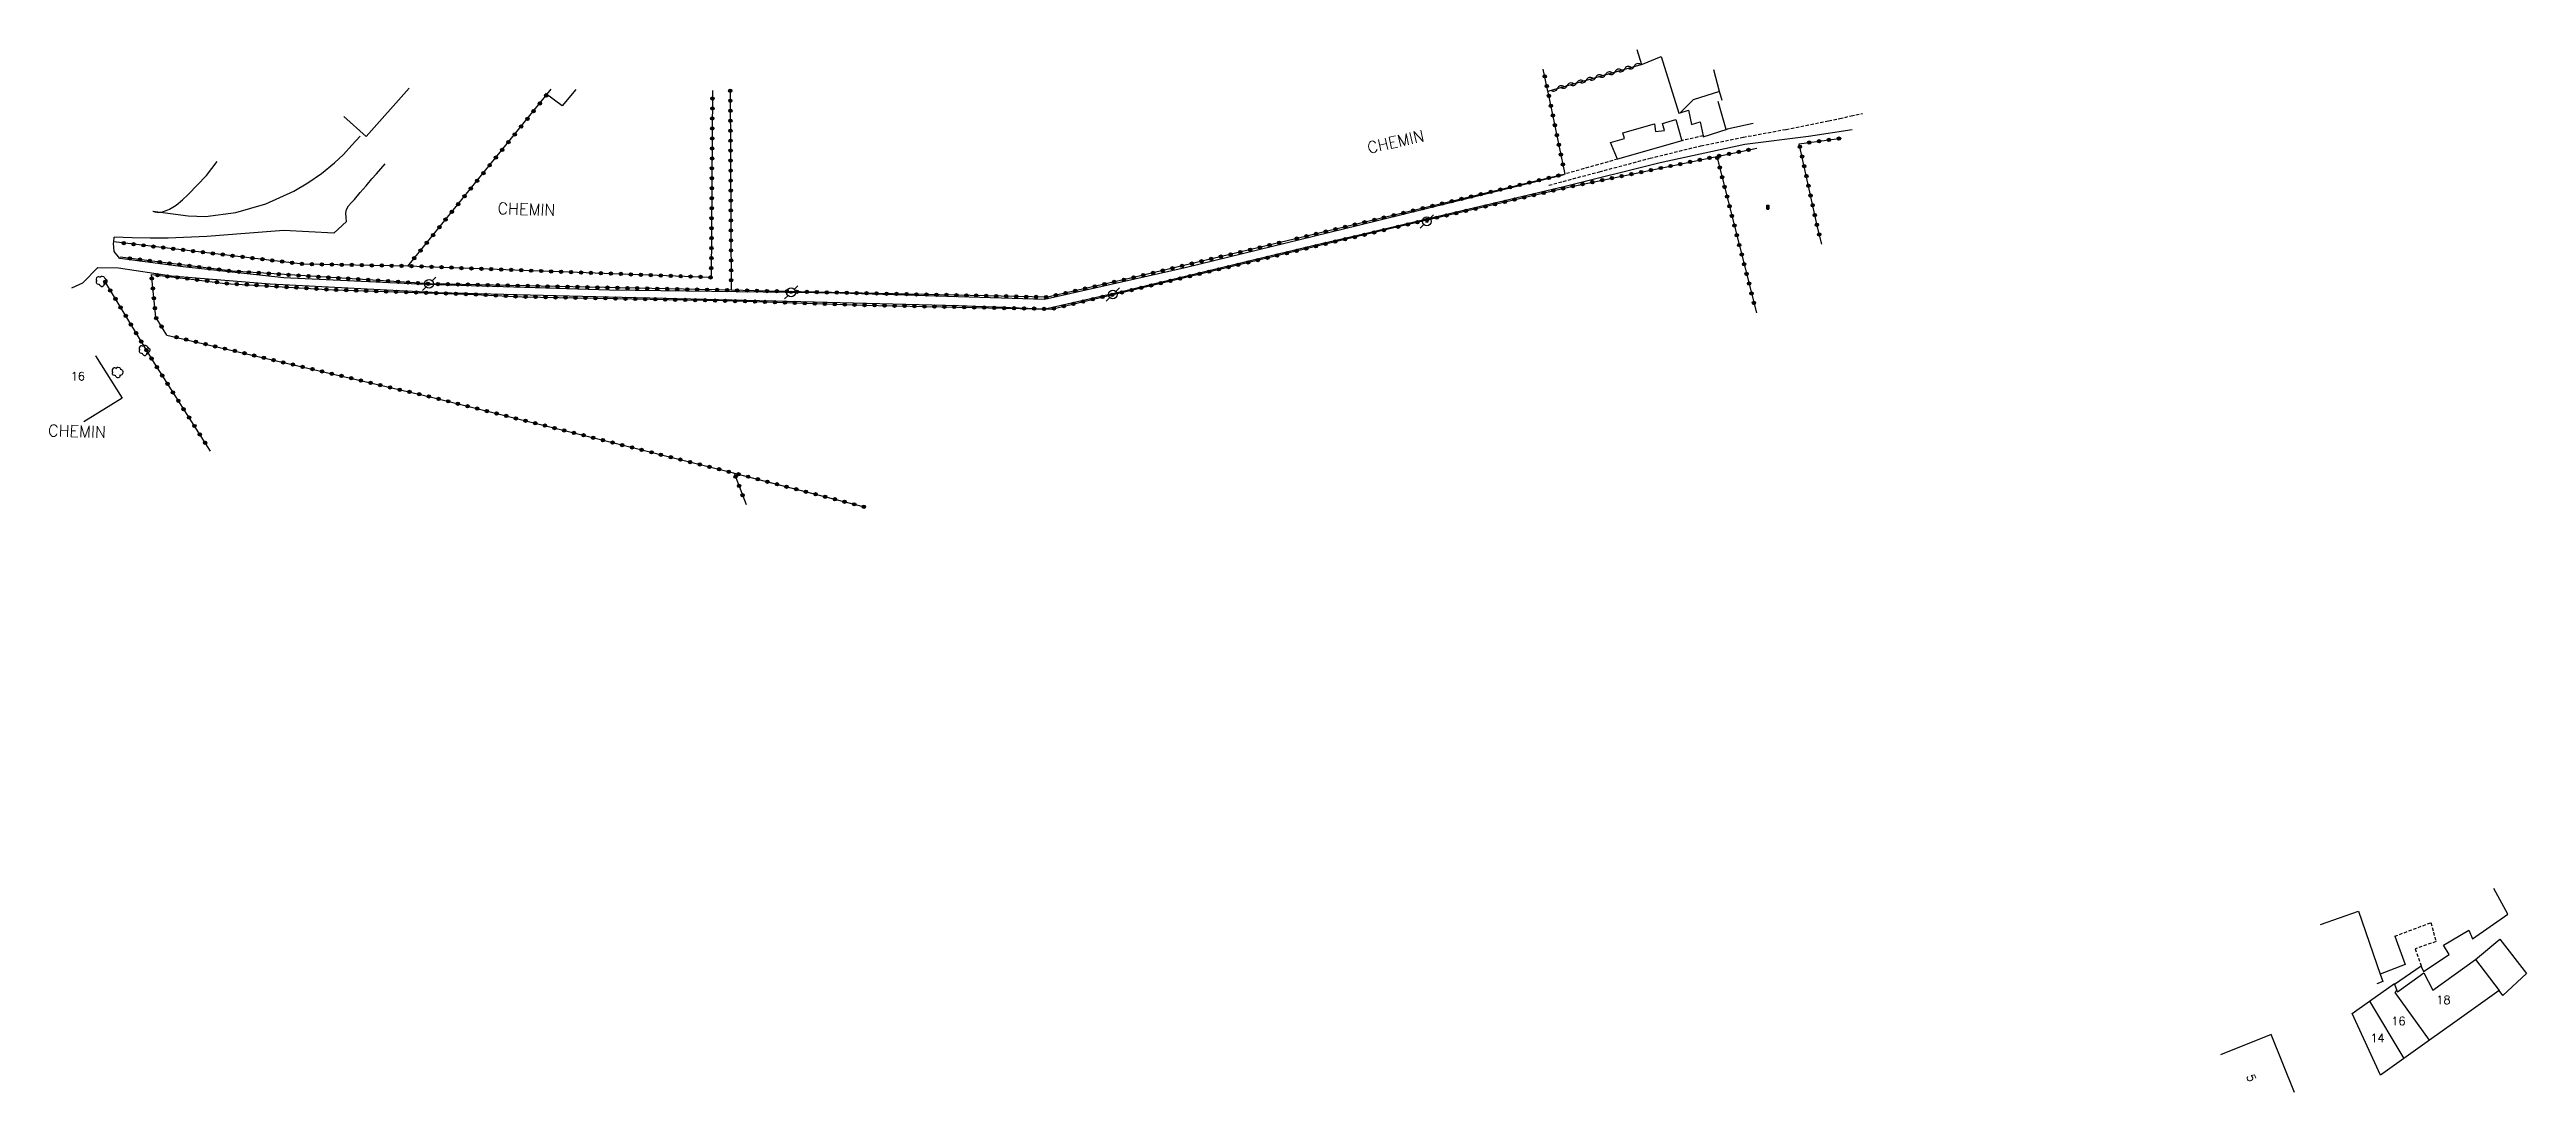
# Model space of a CAD drawing. Header units: millimetres. Extents: x 147003 to 147977, y 131000 to 131734.
# Drawn here: x 147479.6 to 147852.1, y 131214.4 to 131371.2 of the extents above; entities that cross this region are included whole.
import ezdxf
from ezdxf.enums import TextEntityAlignment as Align

# ---------------------------------------------------------------- set-up
doc = ezdxf.new("R2010")
doc.units = ezdxf.units.MM
doc.linetypes.add('DASHED', pattern=[0.75, 0.5, -0.25])
doc.layers.get('0').update_dxf_attribs({"linetype": 'CONTINUOUS'})
for name, color, linetype in [('W0014', 7, 'CONTINUOUS'), ('W0017', 7, 'CONTINUOUS'), ('W0070', 7, 'DASHED'), ('W0071', 7, 'CONTINUOUS'), ('W0100', 7, 'CONTINUOUS'), ('W0101', 7, 'CONTINUOUS'), ('W0104', 1, 'CONTINUOUS'), ('W0112', 1, 'DASHED'), ('W0211', 2, 'CONTINUOUS'), ('W0300', 7, 'CONTINUOUS'), ('W0310', 3, 'CONTINUOUS'), ('W0323', 7, 'CONTINUOUS'), ('W0401', 7, 'CONTINUOUS'), ('W0473', 7, 'CONTINUOUS'), ('W0989', 7, 'CONTINUOUS'), ('W0991', 7, 'CONTINUOUS'), ('W1102', 7, 'CONTINUOUS')]:
    doc.layers.add(name, color=color, linetype=linetype)
doc.styles.get("Standard").update_dxf_attribs({"font": 'romans.shx', "width": 0.85})

msp = doc.modelspace()

# ---------------------------------------------------------------- texts
at = {"layer": 'W0989'}
for rotation, p in [(12.7099, (147677.8, 131356.39)), (358.2226, (147546.96, 131347.33)), (358.2226, (147479.34, 131313.93))]:
    msp.add_text('CHEMIN', height=1.75, rotation=rotation, dxfattribs=at).set_placement(p, align=Align.MIDDLE_LEFT)
at = {"layer": 'W0991'}
for s, p in [('16', (147483.82, 131322.08)), ('18', (147839.63, 131228.29)), ('14', (147829.73, 131222.53)), ('16', (147832.87, 131225.11))]:
    msp.add_text(s, height=1.25, dxfattribs=at).set_placement(p, align=Align.MIDDLE_CENTER)
msp.add_text('5', height=1.25, rotation=290.8579, dxfattribs=at).set_placement((147809.96, 131216.84))

# ---------------------------------------------------------------- blocks, each defined once
blk = doc.blocks.new('T473')
for p, q in [((-0.166667, 0.166667), (0.166667, -0.166667)), ((-0.166667, -0.166667), (0.166667, 0.166667)), ((0.500001, 0.500001), (1.000002, 1.000002)), ((-1.000002, -1.000002), (-0.500001, -0.500001))]:
    blk.add_line(p, q)
blk.add_ellipse((0, 0), major_axis=(0.471405, 0.471405), ratio=1, start_param=5.4977871438, end_param=11.780972451)
blk = doc.blocks.new('T300')
for p, q in [((-0.8, 0.51), (-0.86, 0.34)), ((-0.86, 0.34), (-0.86, 0.17)), ((-0.86, 0.17), (-0.74, 0.06)), ((-0.69, 0.63), (-0.8, 0.51)), ((-0.8, -0.06), (-0.74, 0.06)), ((-0.74, 0.06), (-0.69, 0.11)), ((-0.57, 0.69), (-0.69, 0.63)), ((-0.46, 0.69), (-0.57, 0.69)), ((-0.29, 0.63), (-0.46, 0.69)), ((-0.29, 0.63), (-0.17, 0.74)), ((-0.23, 0.57), (-0.29, 0.63)), ((-0.17, 0.74), (-0.06, 0.8)), ((-0.06, 0.8), (0.06, 0.8)), ((0.06, 0.8), (0.23, 0.74)), ((0.23, 0.74), (0.34, 0.63)), ((0.34, 0.63), (0.4, 0.51)), ((0.46, 0.46), (0.34, 0.46)), ((0.4, 0.51), (0.4, 0.46)), ((0.57, 0.4), (0.46, 0.46)), ((0.57, 0.4), (0.69, 0.29)), ((0.69, 0.29), (0.74, 0.17)), ((0.74, 0.06), (0.69, -0.17)), ((0.74, 0.17), (0.74, 0.06)), ((-0.8, -0.17), (-0.8, -0.06)), ((-0.8, -0.23), (-0.8, -0.17)), ((-0.74, -0.34), (-0.8, -0.23)), ((-0.69, -0.4), (-0.74, -0.34)), ((-0.51, -0.46), (-0.69, -0.4)), ((-0.4, -0.46), (-0.51, -0.46)), ((-0.4, -0.46), (-0.34, -0.46)), ((-0.34, -0.46), (-0.34, -0.4)), ((-0.34, -0.51), (-0.34, -0.46)), ((-0.29, -0.63), (-0.34, -0.51)), ((-0.17, -0.74), (-0.29, -0.63)), ((-0.06, -0.8), (-0.17, -0.74)), ((0.06, -0.8), (-0.06, -0.8)), ((0.17, -0.74), (0.06, -0.8)), ((0.23, -0.69), (0.17, -0.74)), ((0.29, -0.46), (0.23, -0.46)), ((0.29, -0.63), (0.23, -0.69)), ((0.46, -0.4), (0.29, -0.46)), ((0.34, -0.51), (0.29, -0.63)), ((0.34, -0.51), (0.34, -0.46)), ((0.57, -0.34), (0.46, -0.4)), ((0.63, -0.29), (0.57, -0.34)), ((0.69, -0.17), (0.63, -0.29))]:
    blk.add_line(p, q)
blk = doc.blocks.new('T401')
for p, q in [((-0.3, 0.3), (0, 0.3)), ((-0.3, -0.25), (-0.3, 0.3)), ((-0.3, 0.15), (0, 0.15)), ((-0.3, 0), (0, 0)), ((0, 0.3), (0, -0.25)), ((-0.3, -0.15), (0, -0.15)), ((-0.3, -0.25), (-0.3, -0.3)), ((-0.3, -0.3), (0, -0.3)), ((0, -0.3), (0, -0.25))]:
    blk.add_line(p, q)
blk = doc.blocks.new('t323o')
at = {"color": 0, "linetype": 'Continuous'}
for radius in [0.25, 0.15]:
    blk.add_circle((0, 0), radius, dxfattribs=at)
blk = doc.blocks.new('t310o')
at = {"color": 0, "linetype": 'Continuous'}
for centre, start, end in [((-0.5, 0.38), 216.8699, 323.1304), ((0.5, -0.37), 36.8699, 143.1303)]:
    blk.add_arc(centre, 0.625, start, end, dxfattribs=at)

# ---------------------------------------------------------------- linework, layer by layer
at = {"layer": 'W0014'}
msp.add_lwpolyline([(147482.91, 131335.36), (147484.55, 131336.1), (147486.82, 131338.43)], dxfattribs=at)
at = {"layer": 'W0017'}
for points in [[(147495.12, 131346.88), (147497.76, 131346.54), (147500.4, 131346.19), (147503.02, 131346.09), (147507.58, 131346.68), (147512.07, 131348), (147516.28, 131349.9), (147518.42, 131351.15), (147520.48, 131352.58), (147522.42, 131354.15), (147523.75, 131355.43), (147525.02, 131356.8), (147526.29, 131358.16)], [(147524.23, 131345.32), (147524.19, 131345.95), (147524.15, 131346.59), (147524.24, 131347.17), (147524.55, 131347.7), (147524.98, 131348.18), (147525.42, 131348.66), (147526.29, 131349.7), (147527.17, 131350.73), (147528.06, 131351.75), (147528.72, 131352.5), (147529.38, 131353.26), (147530.03, 131354.01)], [(147524.23, 131345.32), (147522.33, 131343.58), (147514.8, 131343.99), (147509, 131343.53), (147503.2, 131343.07), (147497.39, 131342.83), (147494.69, 131342.85), (147491.99, 131342.91), (147489.28, 131342.97)]]:
    msp.add_lwpolyline(points, dxfattribs=at)
at = {"layer": 'W0070'}
msp.add_lwpolyline([(147705.08, 131350.8), (147712.69, 131352.83), (147720.3, 131354.86), (147727.95, 131356.73), (147734.34, 131358.02), (147740.75, 131359.2), (147747.15, 131360.47), (147748.85, 131360.84), (147750.54, 131361.22), (147752.24, 131361.6)], dxfattribs=at)
at = {"layer": 'W0071'}
for points in [[(147678.47, 131343.77), (147707.33, 131350.6), (147721.8, 131354.23), (147734.56, 131356.97), (147744.11, 131358.16), (147750.71, 131359.17)], [(147707.39, 131352.35), (147676.44, 131344.76)], [(147486.82, 131338.43), (147489.95, 131338.37), (147497.92, 131337.19), (147512.72, 131335.96), (147538.04, 131334.66), (147563.65, 131334.03), (147592.58, 131333.31), (147616.3, 131332.72), (147629.33, 131332.21), (147641.43, 131334.99), (147669.59, 131341.73), (147681.99, 131344.6)], [(147676.44, 131344.76), (147650.39, 131338.38), (147629.23, 131333.62), (147598.43, 131334.55), (147563.76, 131335.03), (147535.02, 131335.9), (147514.81, 131336.86), (147499.65, 131338.51), (147490.14, 131339.78), (147489.26, 131340.83), (147489.2, 131342.08), (147489.22, 131342.28), (147489.28, 131342.97)]]:
    msp.add_lwpolyline(points, dxfattribs=at)
at = {"layer": 'W0100', "flags": 128}
msp.add_lwpolyline([(147817.24, 131214.36), (147813.73, 131223.09), (147813.73, 131223.09), (147806.11, 131220.03)], dxfattribs=at)
msp.add_lwpolyline([(147817.24, 131214.36), (147813.73, 131223.09), (147813.73, 131223.09), (147806.11, 131220.03)], dxfattribs=at)
at = {"layer": 'W0101'}
for points in [[(147731.15, 131363.52), (147730.77, 131364.88), (147729.87, 131368.17)], [(147533.63, 131365.38), (147527.16, 131358.12)], [(147527.16, 131358.12), (147527.16, 131358.12), (147523.84, 131361.13)], [(147735.83, 131360.09), (147731.9, 131359.21), (147731.73, 131359.17), (147730.57, 131363.37), (147730.57, 131363.37)], [(147486.49, 131325.12), (147486.49, 131325.12), (147490.49, 131318.78), (147484.72, 131315.21)], [(147821.14, 131239.63), (147826.84, 131241.61), (147830.14, 131232.13), (147830.51, 131231.04), (147829.62, 131230.72)], [(147838.03, 131229.77), (147844.47, 131234.37)], [(147844.47, 131234.37), (147848.02, 131229.68)], [(147828.51, 131228.07), (147832.26, 131230.73), (147832.29, 131230.64), (147832.65, 131229.69)], [(147832.65, 131229.69), (147832.71, 131229.51), (147836.7, 131232.34), (147838.03, 131229.77)], [(147848.02, 131229.68), (147841.36, 131224.94)], [(147825.91, 131226.23), (147828.51, 131228.07)], [(147833.69, 131219.49), (147830.17, 131216.98), (147825.91, 131226.23)], [(147841.36, 131224.94), (147837.52, 131222.21)], [(147837.52, 131222.21), (147833.69, 131219.49)]]:
    msp.add_lwpolyline(points, dxfattribs=at)
at = {"layer": 'W0104'}
for points in [[(147718.31, 131371.2), (147719, 131368.98), (147719.15, 131369.03), (147721.98, 131370.14), (147724.62, 131361.64), (147724.81, 131361.7), (147726.06, 131362.09), (147726.52, 131359.93), (147727.82, 131360.34), (147728.27, 131358.22), (147728.3, 131358.09), (147731.9, 131359.21)], [(147558.73, 131365.2), (147556.66, 131362.74), (147554.15, 131364.58)], [(147730.77, 131364.88), (147726.78, 131363.64), (147724.81, 131361.7)], [(147832.29, 131230.64), (147836.27, 131233.43), (147836.36, 131233.22), (147836.65, 131232.57), (147840.51, 131235.09), (147839.67, 131236.51), (147843.46, 131238.76), (147844.03, 131237.47), (147849.31, 131241.17), (147847.23, 131245.06), (147847.23, 131245.06), (147847.23, 131245.06)], [(147832.32, 131237.86), (147832.32, 131237.86), (147833.86, 131233.61), (147830.14, 131232.13)], [(147844.47, 131234.37), (147848.13, 131237.43), (147852.13, 131232.24), (147848.55, 131228.95), (147848.02, 131229.68)]]:
    msp.add_lwpolyline(points, dxfattribs=at)
msp.add_lwpolyline([(147724.18, 131360.67), (147725.09, 131357.5), (147715.42, 131354.73), (147714.36, 131357.21), (147716.45, 131357.81), (147716.21, 131358.67), (147720.95, 131360.03), (147721.1, 131358.87), (147722.49, 131359.04), (147722.18, 131360.1)], close=True, dxfattribs=at)
at = {"layer": 'W0112'}
for points in [[(147728.27, 131358.22), (147725.09, 131357.5)], [(147715.42, 131354.73), (147707.51, 131352.48)], [(147832.32, 131237.86), (147837.74, 131239.9), (147838.52, 131237.04), (147835.38, 131235.98), (147836.36, 131233.22)]]:
    msp.add_lwpolyline(points, dxfattribs=at)
at = {"layer": 'W0211'}
msp.add_lwpolyline([(147495.12, 131346.88), (147495.41, 131346.82), (147495.7, 131346.75), (147495.99, 131346.72), (147496.54, 131346.79), (147497.08, 131346.98), (147497.61, 131347.2), (147498.62, 131347.81), (147499.54, 131348.59), (147500.43, 131349.4), (147503.17, 131352.25), (147504.75, 131354.35)], dxfattribs=at)
at = {"layer": 'W0310'}
msp.add_lwpolyline([(147704.94, 131364.93), (147719.15, 131369.03)], dxfattribs=at)
at = {"layer": 'W0323'}
for points in [[(147707.51, 131352.48), (147704.97, 131364.8), (147704.94, 131364.93), (147704.2, 131368.25)], [(147579.28, 131365.05), (147579.09, 131336.93), (147533.47, 131338.65), (147517.67, 131338.95), (147489.22, 131342.28)], [(147533.47, 131338.65), (147555.03, 131365.23)], [(147581.95, 131365.04), (147582.09, 131335)], [(147680.93, 131344.22), (147708.04, 131350.52), (147730.35, 131355.13), (147736.38, 131356.38)], [(147742.75, 131357.02), (147749.1, 131357.86)], [(147746.12, 131341.94), (147745.52, 131344.31), (147742.75, 131357.02)], [(147730.35, 131355.13), (147736.29, 131331.63)], [(147707.51, 131352.48), (147665.7, 131342.43)], [(147665.7, 131342.43), (147642.39, 131336.87), (147629.65, 131333.96), (147585.55, 131334.93), (147582.09, 131335), (147536.81, 131335.97), (147507.1, 131337.85), (147490.17, 131339.98)], [(147497.19, 131328.27), (147495.55, 131330.95), (147494.88, 131337.36), (147501.32, 131336.64), (147505.99, 131336.04), (147522.22, 131335.07), (147543.54, 131334.39), (147550.63, 131334.03), (147580.91, 131333.44), (147601.87, 131332.78), (147630.26, 131332.18), (147655.55, 131338.17), (147680.93, 131344.22)], [(147503.76, 131310.79), (147495.08, 131324.42), (147487.88, 131336.35)], [(147497.19, 131328.27), (147536.63, 131319.02), (147582.42, 131307.54), (147582.53, 131307.51), (147602.1, 131302.42)], [(147582.53, 131307.51), (147584.34, 131302.76)]]:
    msp.add_lwpolyline(points, dxfattribs=at)
at = {"layer": 'W1102'}
for points in [[(147837.52, 131222.21), (147832.39, 131229.41), (147832.65, 131229.69)], [(147828.51, 131228.07), (147833.69, 131219.49)]]:
    msp.add_lwpolyline(points, dxfattribs=at)

# ---------------------------------------------------------------- block references
at = {"layer": 'W0300', "rotation": 359.9999899820874}
for p in [(147487.43, 131336.34), (147493.88, 131325.96), (147489.84, 131322.64)]:
    msp.add_blockref('T300', p, dxfattribs=at)
at = {"layer": 'W0310', "rotation": 16.09282094695158}
for p in [(147712.15, 131367.01), (147713.59, 131367.43), (147715.03, 131367.85), (147716.47, 131368.26), (147717.91, 131368.68), (147706.38, 131365.35), (147707.82, 131365.77), (147709.26, 131366.18), (147710.71, 131366.6)]:
    msp.add_blockref('t310o', p, dxfattribs=at)
at = {"layer": 'W0323'}
for p, rotation in [((147554.26, 131364.28), 50.94313795291964), ((147579.27, 131363.84), 269.615059049876), ((147581.95, 131365), 270.2583902853885), ((147704.45, 131367.16), 102.5447023157087), ((147704.77, 131365.7), 102.5447023157087), ((147705.09, 131364.23), 101.6207758209332), ((147551.43, 131360.78), 50.94313795291964), ((147552.37, 131361.95), 50.94313795291964), ((147553.32, 131363.11), 50.94313795291964), ((147579.25, 131360.84), 269.615059049876), ((147579.26, 131362.34), 269.615059049876), ((147581.96, 131363.5), 270.2583902853885), ((147581.97, 131362), 270.2583902853885), ((147581.97, 131360.5), 270.2583902853885), ((147705.39, 131362.76), 101.6207758209332), ((147705.69, 131361.29), 101.6207758209332), ((147706, 131359.82), 101.6207758209332), ((147547.65, 131356.12), 50.94313795291964), ((147548.59, 131357.29), 50.94313795291964), ((147549.54, 131358.45), 50.94313795291964), ((147550.48, 131359.62), 50.94313795291964), ((147579.22, 131356.34), 269.615059049876), ((147579.23, 131357.84), 269.615059049876), ((147579.24, 131359.34), 269.615059049876), ((147581.98, 131359), 270.2583902853885), ((147581.99, 131357.5), 270.2583902853885), ((147706.3, 131358.35), 101.6207758209332), ((147706.6, 131356.88), 101.6207758209332), ((147735.13, 131356.12), 11.66926903038592), ((147742.85, 131356.58), 102.3055890816849), ((147744.24, 131357.21), 7.591096081520389), ((147745.72, 131357.41), 7.591096081520389), ((147747.21, 131357.61), 7.591096081520389), ((147748.7, 131357.81), 7.591096081520389), ((147544.81, 131352.63), 50.94313795291964), ((147545.76, 131353.8), 50.94313795291964), ((147546.7, 131354.96), 50.94313795291964), ((147579.2, 131353.34), 269.615059049876), ((147579.21, 131354.84), 269.615059049876), ((147581.99, 131356), 270.2583902853885), ((147582, 131354.5), 270.2583902853885), ((147582.01, 131353), 270.2583902853885), ((147706.9, 131355.41), 101.6207758209332), ((147707.2, 131353.94), 101.6207758209332), ((147717.5, 131352.48), 11.66711377006083), ((147718.97, 131352.78), 11.66711377006083), ((147720.44, 131353.08), 11.66711377006083), ((147721.91, 131353.39), 11.66711377006083), ((147723.38, 131353.69), 11.66711377006083), ((147724.85, 131353.99), 11.66711377006083), ((147726.32, 131354.3), 11.66711377006083), ((147727.79, 131354.6), 11.66711377006083), ((147729.25, 131354.9), 11.66711377006083), ((147730.41, 131354.9), 284.1969697482789), ((147730.72, 131355.21), 11.66926903038592), ((147730.78, 131353.45), 284.1969697482789), ((147732.19, 131355.51), 11.66926903038592), ((147733.66, 131355.81), 11.66926903038592), ((147743.17, 131355.11), 102.3055890816849), ((147743.49, 131353.65), 102.3055890816849), ((147541.98, 131349.14), 50.94313795291964), ((147542.92, 131350.3), 50.94313795291964), ((147543.87, 131351.47), 50.94313795291964), ((147579.17, 131348.84), 269.615059049876), ((147579.18, 131350.34), 269.615059049876), ((147579.19, 131351.84), 269.615059049876), ((147582.01, 131351.5), 270.2583902853885), ((147582.02, 131350), 270.2583902853885), ((147691.95, 131348.74), 193.5155839348385), ((147693.41, 131349.09), 193.5155839348385), ((147694.87, 131349.44), 193.5155839348385), ((147696.33, 131349.79), 193.5155839348385), ((147697.79, 131350.14), 193.5155839348385), ((147699.24, 131350.49), 193.5155839348385), ((147699.92, 131348.63), 13.0948763601256), ((147700.7, 131350.84), 193.5155839348385), ((147701.38, 131348.97), 13.0948763601256), ((147702.16, 131351.19), 193.5155839348385), ((147702.84, 131349.31), 13.0948763601256), ((147703.62, 131351.54), 193.5155839348385), ((147704.3, 131349.65), 13.0948763601256), ((147705.08, 131351.89), 193.5155839348385), ((147705.76, 131349.99), 13.0948763601256), ((147706.54, 131352.24), 193.5155839348385), ((147707.22, 131350.33), 13.0948763601256), ((147708.69, 131350.66), 11.66711377006083), ((147710.16, 131350.96), 11.66711377006083), ((147711.63, 131351.26), 11.66711377006083), ((147713.1, 131351.57), 11.66711377006083), ((147714.56, 131351.87), 11.66711377006083), ((147716.03, 131352.17), 11.66711377006083), ((147731.14, 131351.99), 284.1969697482789), ((147731.51, 131350.54), 284.1969697482789), ((147731.88, 131349.08), 284.1969697482789), ((147743.81, 131352.18), 102.3055890816849), ((147744.13, 131350.72), 102.3055890816849), ((147744.44, 131349.25), 102.3055890816849), ((147539.14, 131345.64), 50.94313795291964), ((147540.08, 131346.81), 50.94313795291964), ((147541.03, 131347.97), 50.94313795291964), ((147579.15, 131345.84), 269.615059049876), ((147579.16, 131347.34), 269.615059049876), ((147582.03, 131348.5), 270.2583902853885), ((147582.03, 131347), 270.2583902853885), ((147582.04, 131345.5), 270.2583902853885), ((147675.91, 131344.88), 193.5155839348385), ((147677.37, 131345.23), 193.5155839348385), ((147678.83, 131345.58), 193.5155839348385), ((147680.28, 131345.93), 193.5155839348385), ((147681.74, 131346.28), 193.5155839348385), ((147683.2, 131346.63), 193.5155839348385), ((147683.85, 131344.9), 13.0948763601256), ((147684.66, 131346.98), 193.5155839348385), ((147685.31, 131345.24), 13.0948763601256), ((147686.12, 131347.33), 193.5155839348385), ((147686.77, 131345.58), 13.0948763601256), ((147687.58, 131347.68), 193.5155839348385), ((147688.23, 131345.92), 13.0948763601256), ((147689.03, 131348.04), 193.5155839348385), ((147689.69, 131346.26), 13.0948763601256), ((147690.49, 131348.39), 193.5155839348385), ((147691.15, 131346.59), 13.0948763601256), ((147692.61, 131346.93), 13.0948763601256), ((147694.07, 131347.27), 13.0948763601256), ((147695.54, 131347.61), 13.0948763601256), ((147697, 131347.95), 13.0948763601256), ((147698.46, 131348.29), 13.0948763601256), ((147732.25, 131347.63), 284.1969697482789), ((147732.62, 131346.18), 284.1969697482789), ((147744.76, 131347.79), 102.3055890816849), ((147745.08, 131346.32), 102.3055890816849), ((147490.71, 131342.11), 173.3069928576442), ((147492.2, 131341.93), 173.3069928576442), ((147493.69, 131341.76), 173.3069928576442), ((147495.18, 131341.58), 173.3069928576442), ((147496.67, 131341.41), 173.3069928576442), ((147498.16, 131341.24), 173.3069928576442), ((147536.3, 131342.15), 50.94313795291964), ((147537.25, 131343.31), 50.94313795291964), ((147538.19, 131344.48), 50.94313795291964), ((147579.12, 131341.34), 269.615059049876), ((147579.13, 131342.84), 269.615059049876), ((147579.14, 131344.34), 269.615059049876), ((147582.05, 131344), 270.2583902853885), ((147582.06, 131342.5), 270.2583902853885), ((147661.59, 131341.45), 193.4018018935631), ((147663.05, 131341.8), 193.4018018935631), ((147664.51, 131342.14), 193.4018018935631), ((147667.16, 131342.78), 193.5155839348385), ((147668.59, 131341.28), 13.40236628535384), ((147668.62, 131343.13), 193.5155839348385), ((147670.05, 131341.62), 13.40236628535384), ((147670.07, 131343.48), 193.5155839348385), ((147671.5, 131341.97), 13.40236628535384), ((147671.53, 131343.83), 193.5155839348385), ((147672.96, 131342.32), 13.40236628535384), ((147672.99, 131344.18), 193.5155839348385), ((147674.42, 131342.67), 13.40236628535384), ((147674.45, 131344.53), 193.5155839348385), ((147675.88, 131343.01), 13.40236628535384), ((147677.34, 131343.36), 13.40236628535384), ((147678.8, 131343.71), 13.40236628535384), ((147680.26, 131344.06), 13.40236628535384), ((147682.39, 131344.56), 13.0948763601256), ((147732.98, 131344.72), 284.1969697482789), ((147733.35, 131343.27), 284.1969697482789), ((147733.72, 131341.81), 284.1969697482789), ((147745.4, 131344.85), 102.3055890816849), ((147745.75, 131343.4), 104.0672737013641), ((147491.66, 131339.8), 172.8179165753753), ((147493.15, 131339.61), 172.8179165753753), ((147494.64, 131339.42), 172.8179165753753), ((147496.13, 131339.23), 172.8179165753753), ((147497.61, 131339.05), 172.8179165753753), ((147499.1, 131338.86), 172.8179165753753), ((147499.65, 131341.06), 173.3069928576442), ((147500.59, 131338.67), 172.8179165753753), ((147501.14, 131340.89), 173.3069928576442), ((147502.08, 131338.48), 172.8179165753753), ((147502.63, 131340.71), 173.3069928576442), ((147503.57, 131338.3), 172.8179165753753), ((147504.12, 131340.54), 173.3069928576442), ((147505.06, 131338.11), 172.8179165753753), ((147505.61, 131340.36), 173.3069928576442), ((147506.54, 131337.92), 172.8179165753753), ((147507.1, 131340.19), 173.3069928576442), ((147508.04, 131337.79), 176.3692751314921), ((147508.59, 131340.01), 173.3069928576442), ((147509.53, 131337.7), 176.3692751314921), ((147510.08, 131339.84), 173.3069928576442), ((147511.03, 131337.6), 176.3692751314921), ((147511.57, 131339.66), 173.3069928576442), ((147512.53, 131337.51), 176.3692751314921), ((147513.06, 131339.49), 173.3069928576442), ((147514.55, 131339.31), 173.3069928576442), ((147516.04, 131339.14), 173.3069928576442), ((147517.53, 131338.96), 173.3069928576442), ((147519.03, 131338.92), 178.9378130640855), ((147520.53, 131338.89), 178.9378130640855), ((147522.03, 131338.87), 178.9378130640855), ((147523.52, 131338.84), 178.9378130640855), ((147525.02, 131338.81), 178.9378130640855), ((147526.52, 131338.78), 178.9378130640855), ((147528.02, 131338.75), 178.9378130640855), ((147529.52, 131338.73), 178.9378130640855), ((147531.02, 131338.7), 178.9378130640855), ((147532.52, 131338.67), 178.9378130640855), ((147534.02, 131338.63), 177.8432746486477), ((147534.41, 131339.82), 50.94313795291964), ((147535.36, 131340.98), 50.94313795291964), ((147535.52, 131338.58), 177.8432746486477), ((147537.02, 131338.52), 177.8432746486477), ((147538.52, 131338.46), 177.8432746486477), ((147540.02, 131338.41), 177.8432746486477), ((147541.52, 131338.35), 177.8432746486477), ((147543.02, 131338.29), 177.8432746486477), ((147544.52, 131338.24), 177.8432746486477), ((147546.01, 131338.18), 177.8432746486477), ((147547.51, 131338.12), 177.8432746486477), ((147549.01, 131338.07), 177.8432746486477), ((147550.51, 131338.01), 177.8432746486477), ((147552.01, 131337.95), 177.8432746486477), ((147553.51, 131337.9), 177.8432746486477), ((147555.01, 131337.84), 177.8432746486477), ((147556.51, 131337.79), 177.8432746486477), ((147558.01, 131337.73), 177.8432746486477), ((147559.5, 131337.67), 177.8432746486477), ((147561, 131337.62), 177.8432746486477), ((147562.5, 131337.56), 177.8432746486477), ((147564, 131337.5), 177.8432746486477), ((147579.1, 131338.34), 269.615059049876), ((147579.11, 131339.84), 269.615059049876), ((147582.06, 131341), 270.2583902853885), ((147582.07, 131339.5), 270.2583902853885), ((147582.08, 131338), 270.2583902853885), ((147645.54, 131337.62), 193.4018018935631), ((147647, 131337.97), 193.4018018935631), ((147648.46, 131338.32), 193.4018018935631), ((147649.92, 131338.67), 193.4018018935631), ((147651.38, 131339.01), 193.4018018935631), ((147652.53, 131337.46), 13.32549115003146), ((147652.84, 131339.36), 193.4018018935631), ((147653.99, 131337.8), 13.32549115003146), ((147654.3, 131339.71), 193.4018018935631), ((147655.45, 131338.15), 13.32549115003146), ((147655.76, 131340.06), 193.4018018935631), ((147656.91, 131338.49), 13.40236628535384), ((147657.21, 131340.4), 193.4018018935631), ((147658.37, 131338.84), 13.40236628535384), ((147658.67, 131340.75), 193.4018018935631), ((147659.83, 131339.19), 13.40236628535384), ((147660.13, 131341.1), 193.4018018935631), ((147661.29, 131339.54), 13.40236628535384), ((147662.75, 131339.89), 13.40236628535384), ((147664.21, 131340.23), 13.40236628535384), ((147665.67, 131340.58), 13.40236628535384), ((147667.13, 131340.93), 13.40236628535384), ((147734.09, 131340.36), 284.1969697482789), ((147734.45, 131338.91), 284.1969697482789), ((147734.82, 131337.45), 284.1969697482789), ((147487.93, 131336.27), 121.1302438366982), ((147488.7, 131334.99), 121.1302438366982), ((147489.48, 131333.71), 121.1302438366982), ((147494.94, 131336.78), 95.97689392733946), ((147495.1, 131335.29), 95.97689392733946), ((147495.25, 131333.8), 95.97689392733946), ((147495.8, 131337.26), 353.6705548151049), ((147497.29, 131337.09), 353.6705548151049), ((147498.78, 131336.93), 353.6705548151049), ((147500.27, 131336.76), 353.6705548151049), ((147501.76, 131336.59), 352.6425599320018), ((147503.25, 131336.4), 352.6425599320018), ((147504.73, 131336.2), 352.6425599320018), ((147506.22, 131336.03), 356.5551135279985), ((147507.72, 131335.94), 356.5551135279985), ((147509.22, 131335.85), 356.5551135279985), ((147510.71, 131335.76), 356.5551135279985), ((147512.21, 131335.67), 356.5551135279985), ((147513.71, 131335.58), 356.5551135279985), ((147514.03, 131337.41), 176.3692751314921), ((147515.21, 131335.49), 356.5551135279985), ((147515.52, 131337.32), 176.3692751314921), ((147516.7, 131335.4), 356.5551135279985), ((147517.02, 131337.22), 176.3692751314921), ((147518.2, 131335.31), 356.5551135279985), ((147518.52, 131337.13), 176.3692751314921), ((147519.7, 131335.22), 356.5551135279985), ((147520.01, 131337.03), 176.3692751314921), ((147521.2, 131335.13), 356.5551135279985), ((147521.51, 131336.94), 176.3692751314921), ((147522.69, 131335.05), 358.1998526984882), ((147523.01, 131336.84), 176.3692751314921), ((147524.19, 131335), 358.1998526984882), ((147524.5, 131336.75), 176.3692751314921), ((147525.69, 131334.96), 358.1998526984882), ((147526, 131336.65), 176.3692751314921), ((147527.19, 131334.91), 358.1998526984882), ((147527.5, 131336.56), 176.3692751314921), ((147528.69, 131334.86), 358.1998526984882), ((147529, 131336.46), 176.3692751314921), ((147530.19, 131334.81), 358.1998526984882), ((147530.49, 131336.37), 176.3692751314921), ((147531.69, 131334.77), 358.1998526984882), ((147531.99, 131336.27), 176.3692751314921), ((147533.19, 131334.72), 358.1998526984882), ((147533.49, 131336.18), 176.3692751314921), ((147534.69, 131334.67), 358.1998526984882), ((147534.98, 131336.08), 176.3692751314921), ((147536.19, 131334.63), 358.1998526984882), ((147536.48, 131335.99), 176.3692751314921), ((147537.69, 131334.58), 358.1998526984882), ((147537.98, 131335.94), 178.7829545994215), ((147539.18, 131334.53), 358.1998526984882), ((147539.48, 131335.91), 178.7829545994215), ((147540.68, 131334.48), 358.1998526984882), ((147540.98, 131335.88), 178.7829545994215), ((147542.18, 131334.44), 358.1998526984882), ((147542.48, 131335.85), 178.7829545994215), ((147543.68, 131334.39), 357.0643265535668), ((147543.98, 131335.81), 178.7829545994215), ((147545.18, 131334.31), 357.0643265535668), ((147545.48, 131335.78), 178.7829545994215), ((147546.68, 131334.23), 357.0643265535668), ((147546.98, 131335.75), 178.7829545994215), ((147548.18, 131334.16), 357.0643265535668), ((147548.48, 131335.72), 178.7829545994215), ((147549.67, 131334.08), 357.0643265535668), ((147549.98, 131335.69), 178.7829545994215), ((147551.17, 131334.02), 358.8779583924826), ((147551.48, 131335.65), 178.7829545994215), ((147552.67, 131333.99), 358.8779583924826), ((147552.98, 131335.62), 178.7829545994215), ((147554.17, 131333.96), 358.8779583924826), ((147554.48, 131335.59), 178.7829545994215), ((147555.67, 131333.93), 358.8779583924826), ((147555.98, 131335.56), 178.7829545994215), ((147557.17, 131333.9), 358.8779583924826), ((147557.47, 131335.53), 178.7829545994215), ((147558.67, 131333.87), 358.8779583924826), ((147558.97, 131335.5), 178.7829545994215), ((147560.17, 131333.84), 358.8779583924826), ((147560.47, 131335.46), 178.7829545994215), ((147561.67, 131333.81), 358.8779583924826), ((147561.97, 131335.43), 178.7829545994215), ((147563.17, 131333.79), 358.8779583924826), ((147563.47, 131335.4), 178.7829545994215), ((147564.67, 131333.76), 358.8779583924826), ((147564.97, 131335.37), 178.7829545994215), ((147565.5, 131337.45), 177.8432746486477), ((147566.47, 131335.34), 178.7829545994215), ((147567, 131337.39), 177.8432746486477), ((147567.97, 131335.3), 178.7829545994215), ((147568.5, 131337.33), 177.8432746486477), ((147569.47, 131335.27), 178.7829545994215), ((147570, 131337.28), 177.8432746486477), ((147570.97, 131335.24), 178.7829545994215), ((147571.5, 131337.22), 177.8432746486477), ((147572.47, 131335.21), 178.7829545994215), ((147573, 131337.16), 177.8432746486477), ((147573.97, 131335.18), 178.7829545994215), ((147574.49, 131337.11), 177.8432746486477), ((147575.47, 131335.14), 178.7829545994215), ((147575.99, 131337.05), 177.8432746486477), ((147576.97, 131335.11), 178.7829545994215), ((147577.49, 131337), 177.8432746486477), ((147578.47, 131335.08), 178.7829545994215), ((147578.99, 131336.94), 177.8432746486477), ((147579.97, 131335.05), 178.7829545994215), ((147581.47, 131335.02), 178.7829545994215), ((147582.08, 131336.5), 270.2583902853885), ((147582.97, 131334.99), 178.776906049625), ((147584.47, 131334.95), 178.776906049625), ((147585.97, 131334.92), 178.7425530667477), ((147587.47, 131334.89), 178.7425530667477), ((147588.97, 131334.86), 178.7425530667477), ((147590.47, 131334.82), 178.7425530667477), ((147591.97, 131334.79), 178.7425530667477), ((147593.47, 131334.76), 178.7425530667477), ((147594.97, 131334.72), 178.7425530667477), ((147596.47, 131334.69), 178.7425530667477), ((147597.97, 131334.66), 178.7425530667477), ((147599.47, 131334.62), 178.7425530667477), ((147600.96, 131334.59), 178.7425530667477), ((147602.46, 131334.56), 178.7425530667477), ((147603.96, 131334.53), 178.7425530667477), ((147605.46, 131334.49), 178.7425530667477), ((147606.96, 131334.46), 178.7425530667477), ((147608.46, 131334.43), 178.7425530667477), ((147609.96, 131334.39), 178.7425530667477), ((147611.46, 131334.36), 178.7425530667477), ((147612.96, 131334.33), 178.7425530667477), ((147614.46, 131334.3), 178.7425530667477), ((147615.96, 131334.26), 178.7425530667477), ((147617.46, 131334.23), 178.7425530667477), ((147618.96, 131334.2), 178.7425530667477), ((147620.46, 131334.16), 178.7425530667477), ((147621.96, 131334.13), 178.7425530667477), ((147623.46, 131334.1), 178.7425530667477), ((147624.96, 131334.07), 178.7425530667477), ((147626.46, 131334.03), 178.7425530667477), ((147627.96, 131334), 178.7425530667477), ((147629.46, 131333.97), 178.7425530667477), ((147630.93, 131334.25), 192.8723137391978), ((147632.39, 131334.59), 192.8723137391978), ((147633.85, 131334.92), 192.8723137391978), ((147635.31, 131335.25), 192.8723137391978), ((147636.77, 131335.59), 192.8723137391978), ((147637.94, 131334), 13.32549115003146), ((147638.24, 131335.92), 192.8723137391978), ((147639.4, 131334.34), 13.32549115003146), ((147639.7, 131336.26), 192.8723137391978), ((147640.86, 131334.69), 13.32549115003146), ((147641.16, 131336.59), 192.8723137391978), ((147642.32, 131335.04), 13.32549115003146), ((147642.62, 131336.93), 193.4018018935631), ((147643.78, 131335.38), 13.32549115003146), ((147644.08, 131337.28), 193.4018018935631), ((147645.24, 131335.73), 13.32549115003146), ((147646.7, 131336.07), 13.32549115003146), ((147648.16, 131336.42), 13.32549115003146), ((147649.62, 131336.76), 13.32549115003146), ((147651.08, 131337.11), 13.32549115003146), ((147735.19, 131336), 284.1969697482789), ((147735.56, 131334.54), 284.1969697482789), ((147490.25, 131332.42), 121.1302438366982), ((147491.03, 131331.14), 121.1302438366982), ((147495.41, 131332.31), 95.97689392733946), ((147495.62, 131330.83), 121.4338973433575), ((147566.17, 131333.73), 358.8779583924826), ((147567.67, 131333.7), 358.8779583924826), ((147569.17, 131333.67), 358.8779583924826), ((147570.67, 131333.64), 358.8779583924826), ((147572.17, 131333.61), 358.8779583924826), ((147573.67, 131333.58), 358.8779583924826), ((147575.17, 131333.55), 358.8779583924826), ((147576.67, 131333.52), 358.8779583924826), ((147578.17, 131333.49), 358.8779583924826), ((147579.67, 131333.46), 358.8779583924826), ((147581.17, 131333.43), 358.2015537077302), ((147582.67, 131333.38), 358.2015537077302), ((147584.17, 131333.34), 358.2015537077302), ((147585.67, 131333.29), 358.2015537077302), ((147587.16, 131333.24), 358.2015537077302), ((147588.66, 131333.19), 358.2015537077302), ((147590.16, 131333.15), 358.2015537077302), ((147591.66, 131333.1), 358.2015537077302), ((147593.16, 131333.05), 358.2015537077302), ((147594.66, 131333.01), 358.2015537077302), ((147596.16, 131332.96), 358.2015537077302), ((147597.66, 131332.91), 358.2015537077302), ((147599.16, 131332.87), 358.2015537077302), ((147600.66, 131332.82), 358.2015537077302), ((147602.16, 131332.77), 358.7895780076227), ((147603.66, 131332.74), 358.7895780076227), ((147605.16, 131332.71), 358.7895780076227), ((147606.66, 131332.68), 358.7895780076227), ((147608.16, 131332.65), 358.7895780076227), ((147609.66, 131332.62), 358.7895780076227), ((147611.16, 131332.58), 358.7895780076227), ((147612.65, 131332.55), 358.7895780076227), ((147614.15, 131332.52), 358.7895780076227), ((147615.65, 131332.49), 358.7895780076227), ((147617.15, 131332.46), 358.7895780076227), ((147618.65, 131332.43), 358.7895780076227), ((147620.15, 131332.39), 358.7895780076227), ((147621.65, 131332.36), 358.7895780076227), ((147623.15, 131332.33), 358.7895780076227), ((147624.65, 131332.3), 358.7895780076227), ((147626.15, 131332.27), 358.7895780076227), ((147627.65, 131332.24), 358.7895780076227), ((147629.15, 131332.2), 358.7895780076227), ((147630.64, 131332.27), 13.32549115003146), ((147632.1, 131332.62), 13.32549115003146), ((147633.56, 131332.96), 13.32549115003146), ((147635.02, 131333.31), 13.32549115003146), ((147636.48, 131333.65), 13.32549115003146), ((147735.93, 131333.09), 284.1969697482789), ((147491.8, 131329.85), 121.1302438366982), ((147492.58, 131328.57), 121.1302438366982), ((147493.36, 131327.29), 121.1302438366982), ((147496.4, 131329.55), 121.4338973433575), ((147498.65, 131327.93), 346.7989978159359), ((147500.11, 131327.59), 346.7989978159359), ((147501.57, 131327.25), 346.7989978159359), ((147503.03, 131326.9), 346.7989978159359), ((147504.49, 131326.56), 346.7989978159359), ((147494.13, 131326), 121.1302438366982), ((147494.91, 131324.72), 121.1302438366982), ((147495.71, 131323.45), 122.4847616482967), ((147505.95, 131326.22), 346.7989978159359), ((147507.41, 131325.88), 346.7989978159359), ((147508.87, 131325.53), 346.7989978159359), ((147510.33, 131325.19), 346.7989978159359), ((147511.79, 131324.85), 346.7989978159359), ((147513.25, 131324.51), 346.7989978159359), ((147514.71, 131324.16), 346.7989978159359), ((147516.17, 131323.82), 346.7989978159359), ((147517.63, 131323.48), 346.7989978159359), ((147519.09, 131323.14), 346.7989978159359), ((147520.55, 131322.79), 346.7989978159359), ((147496.51, 131322.18), 122.4847616482967), ((147497.32, 131320.92), 122.4847616482967), ((147498.12, 131319.65), 122.4847616482967), ((147522.01, 131322.45), 346.7989978159359), ((147523.47, 131322.11), 346.7989978159359), ((147524.93, 131321.77), 346.7989978159359), ((147526.39, 131321.42), 346.7989978159359), ((147527.85, 131321.08), 346.7989978159359), ((147529.31, 131320.74), 346.7989978159359), ((147530.77, 131320.4), 346.7989978159359), ((147532.23, 131320.05), 346.7989978159359), ((147533.7, 131319.71), 346.7989978159359), ((147535.16, 131319.37), 346.7989978159359), ((147536.62, 131319.03), 346.7989978159359), ((147498.93, 131318.39), 122.4847616482967), ((147499.73, 131317.12), 122.4847616482967), ((147500.54, 131315.86), 122.4847616482967), ((147538.07, 131318.66), 345.9213738684666), ((147539.53, 131318.3), 345.9213738684666), ((147540.98, 131317.93), 345.9213738684666), ((147542.44, 131317.57), 345.9213738684666), ((147543.89, 131317.2), 345.9213738684666), ((147545.35, 131316.84), 345.9213738684666), ((147546.8, 131316.47), 345.9213738684666), ((147548.26, 131316.11), 345.9213738684666), ((147549.71, 131315.74), 345.9213738684666), ((147551.17, 131315.38), 345.9213738684666), ((147501.34, 131314.59), 122.4847616482967), ((147502.15, 131313.33), 122.4847616482967), ((147502.96, 131312.06), 122.4847616482967), ((147552.62, 131315.01), 345.9213738684666), ((147554.08, 131314.65), 345.9213738684666), ((147555.53, 131314.28), 345.9213738684666), ((147556.99, 131313.92), 345.9213738684666), ((147558.44, 131313.55), 345.9213738684666), ((147559.89, 131313.19), 345.9213738684666), ((147561.35, 131312.82), 345.9213738684666), ((147562.8, 131312.46), 345.9213738684666), ((147564.26, 131312.09), 345.9213738684666), ((147565.71, 131311.73), 345.9213738684666), ((147567.17, 131311.36), 345.9213738684666), ((147568.62, 131311), 345.9213738684666), ((147570.08, 131310.63), 345.9213738684666), ((147571.53, 131310.27), 345.9213738684666), ((147572.99, 131309.9), 345.9213738684666), ((147574.44, 131309.54), 345.9213738684666), ((147575.9, 131309.17), 345.9213738684666), ((147577.35, 131308.81), 345.9213738684666), ((147578.81, 131308.44), 345.9213738684666), ((147580.26, 131308.08), 345.9213738684666), ((147581.72, 131307.72), 345.9213738684666), ((147582.74, 131306.97), 290.8500571040045), ((147583.17, 131307.34), 345.4214576604833), ((147583.27, 131305.57), 290.8500571040045), ((147583.81, 131304.17), 290.8500571040045), ((147584.62, 131306.97), 345.4214576604833), ((147586.08, 131306.59), 345.4214576604833), ((147587.53, 131306.21), 345.4214576604833), ((147588.98, 131305.83), 345.4214576604833), ((147590.43, 131305.46), 345.4214576604833), ((147591.88, 131305.08), 345.4214576604833), ((147593.33, 131304.7), 345.4214576604833), ((147594.79, 131304.32), 345.4214576604833), ((147596.24, 131303.95), 345.4214576604833), ((147597.69, 131303.57), 345.4214576604833), ((147599.14, 131303.19), 345.4214576604833), ((147600.59, 131302.81), 345.4214576604833), ((147602.04, 131302.44), 345.4214576604833)]:
    msp.add_blockref('t323o', p, dxfattribs=dict(at, rotation=rotation))
at = {"layer": 'W0401'}
msp.add_blockref('T401', (147738.19, 131347.49), dxfattribs=at)
at = {"layer": 'W0473', "rotation": 359.9999899820874}
for p in [(147686.72, 131345.36), (147536.65, 131335.97), (147591.1, 131334.69), (147639.49, 131334.37)]:
    msp.add_blockref('T473', p, dxfattribs=at)

msp.set_redraw_order([(e.dxf.handle, doc.entitydb.next_handle()) for e in msp.query("TEXT MTEXT ATTDEF DIMENSION ARC_DIMENSION")])  # texts and dimensions are drawn at this point

doc.saveas('drawing.dxf')
